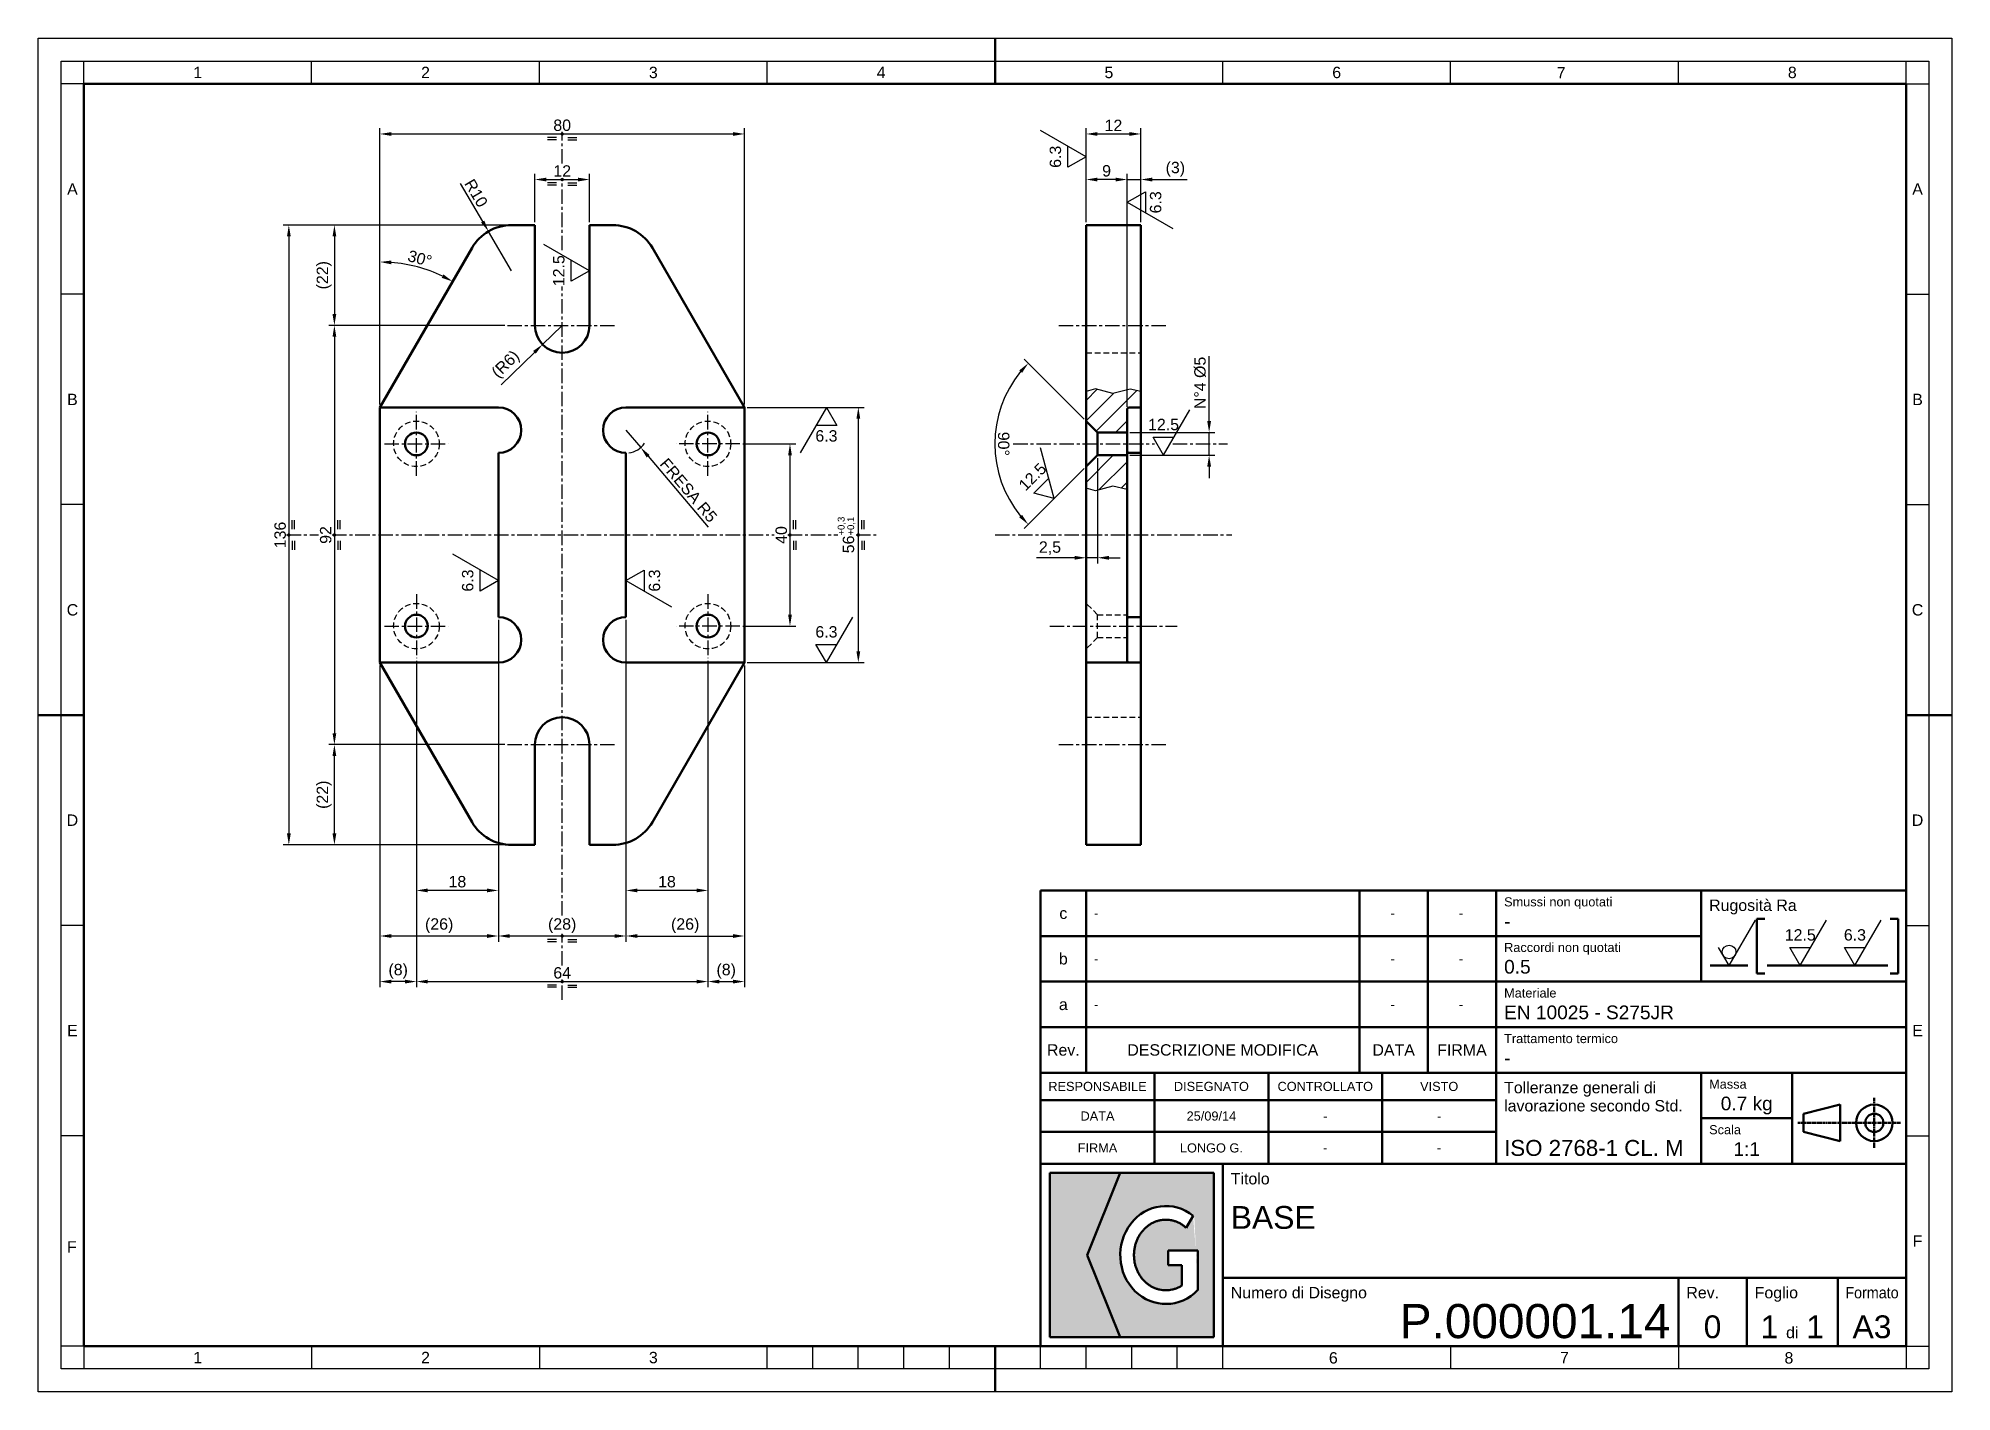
# Paper-space layout 'Foglio1' of a CAD drawing. Header units: millimetres. Extents: x -410 to 10, y -10 to 287.
# The model-space entities are those that its viewports show. They can reach past a viewport. Long polylines and large blocks are cut down to what shows.
import ezdxf
from ezdxf.enums import TextEntityAlignment as Align

# ---------------------------------------------------------------- set-up
doc = ezdxf.new("R2010")
doc.units = ezdxf.units.MM
doc.header["$LTSCALE"] = 0.1
doc.header["$PDSIZE"] = -5
doc.linetypes.add('CENTER', pattern=[50.8, 31.75, -6.35, 6.35, -6.35])
doc.linetypes.add('DASHED', pattern=[19.05, 12.7, -6.35])
for name, color, linetype, lineweight in [('ASSE', 4, 'CENTER', 25), ('CARTIGLIO', 7, 'Continuous', 50), ('CONTORNO1', 7, 'Continuous', 50), ('NASCOSTA', 6, 'DASHED', 25), ('QUOTA', 3, 'Continuous', 25), ('SOTTILE', 3, 'Continuous', 25), ('TRATTEGGIO', 1, 'Continuous', 25)]:
    doc.layers.add(name, color=color, linetype=linetype, lineweight=lineweight)
doc.layers.add('FINESTRA', color=1, linetype='Continuous', lineweight=25, plot=False)
doc.layers.get('FINESTRA').freeze()
doc.styles.get("Standard").update_dxf_attribs({"font": 'arial.ttf'})
doc.dimstyles.new('ISO_1-1', dxfattribs={"dimtxt": 2.5, "dimasz": 2.5, "dimexe": 1.25, "dimexo": 0.625, "dimtad": 1, "dimtxsty": 'Standard', "dimcen": 2.5, "dimclrt": 2, "dimadec": 0, "dimazin": 0, "dimtfac": 1, "dimtmove": 0, "dimatfit": 3, "dimfxl": 1, "dimarcsym": 0})

psp = doc.layouts.new('Foglio1')

msp = doc.modelspace()

# ---------------------------------------------------------------- blocks, each defined once
blk = doc.blocks.new('DLG - A3')
at = {"layer": 'CARTIGLIO', "color": 3, "lineweight": 25}
for p, q in [((-410, 287), (10, 287)), ((-410, -10), (-410, 287)), ((10, 287), (10, -10)), ((-405, 282), (5, 282)), ((-405, -5), (-405, 282)), ((-400, 277), (-400, 282)), ((-350, 277), (-350, 282)), ((-300, 277), (-300, 282)), ((-250, 277), (-250, 282)), ((-150, 277), (-150, 282)), ((-100, 277), (-100, 282)), ((-50, 277), (-50, 282)), ((0, 277), (0, 282)), ((5, 282), (5, -5)), ((-400, 277), (-405, 277)), ((0, 277), (5, 277)), ((-400, 230.83), (-405, 230.83)), ((0, 230.83), (5, 230.83)), ((-400, 184.67), (-405, 184.67)), ((0, 184.67), (5, 184.67)), ((-400, 92.33), (-405, 92.33)), ((0, 92.33), (5, 92.33)), ((-400, 46.17), (-405, 46.17)), ((0, 46.17), (5, 46.17)), ((-400, 0), (-405, 0)), ((-400, 0), (-400, -5)), ((-350, 0), (-350, -5)), ((-250, -5), (-250, 0)), ((-240, -5), (-240, 0)), ((-230, -5), (-230, 0)), ((-220, -5), (-220, 0)), ((-210, -5), (-210, 0)), ((-190, -5), (-190, 0)), ((-180, -5), (-180, 0)), ((-170, -5), (-170, 0)), ((-160, -5), (-160, 0)), ((-150, -5), (-150, 0)), ((-50, 0), (-50, -5)), ((0, 0), (5, 0)), ((-300, 0), (-300, -5)), ((-100, 0), (-100, -5)), ((0, 0), (0, -5)), ((5, -5), (-405, -5)), ((10, -10), (-410, -10))]:
    blk.add_line(p, q, dxfattribs=at)
at = {"layer": 'CARTIGLIO'}
for p, q in [((-200, 277), (-200, 287)), ((-400, 277), (0, 277)), ((-400, 0), (-400, 277)), ((0, 277), (0, 0)), ((-410, 138.5), (-400, 138.5)), ((10, 138.5), (0, 138.5)), ((-15, 15), (-15, 0)), ((0, 15), (-15, 15)), ((0, 0), (-400, 0)), ((-200, -10), (-200, 0))]:
    blk.add_line(p, q, dxfattribs=at)
at = {"layer": 'CARTIGLIO', "linetype": 'Continuous'}
for s, p in [('1', (-375, 279.5)), ('2', (-325, 279.5)), ('3', (-275, 279.5)), ('4', (-225, 279.5)), ('5', (-175, 279.5)), ('6', (-125, 279.5)), ('7', (-75.74, 279.43)), ('8', (-25, 279.5)), ('A', (-402.5, 253.92)), ('A', (2.5, 253.92)), ('B', (-402.5, 207.75)), ('B', (2.5, 207.75)), ('C', (-402.5, 161.58)), ('C', (2.5, 161.58)), ('D', (-402.5, 115.42)), ('D', (2.5, 115.42)), ('E', (-402.5, 69.25)), ('E', (2.5, 69.25)), ('F', (-402.64, 21.78)), ('F', (2.5, 23.08)), ('1', (-375, -2.5)), ('2', (-325, -2.5)), ('3', (-275, -2.5)), ('6', (-125.74, -2.57)), ('7', (-75, -2.5)), ('8', (-25.74, -2.57))]:
    blk.add_text(s, height=2.5, dxfattribs=at).set_placement(p, align=Align.MIDDLE_CENTER)
at = {"layer": 'CARTIGLIO', "color": 3, "linetype": 'Continuous', "width": 0.9}
blk.add_text('Formato', height=2.5, dxfattribs=at).set_placement((-7.5, 10.5), align=Align.CENTER)
at = {"layer": 'CARTIGLIO', "color": 2}
blk.add_text('A3', height=5, dxfattribs=at).set_placement((-7.5, 1.75), align=Align.CENTER)
blk = doc.blocks.new('Rug_Grezzo')
at = {"layer": 'QUOTA'}
for q in [(5.77, 10), (-2.31, 4)]:
    blk.add_line((0, 0), q, dxfattribs=at)
blk.add_circle((0, 3), 1.5, dxfattribs=at)
at = {"layer": 'QUOTA', "color": 2, "flags": 8}
blk.add_attdef('Rugosità', text='', height=2.5, dxfattribs=at).set_placement((0, 5.5), align=Align.CENTER)
blk = doc.blocks.new('Rug_Lavorazione')
at = {"layer": 'QUOTA'}
for p, q in [((0, 0), (5.77, 10)), ((0, 0), (-2.31, 4)), ((-2.31, 4), (2.31, 4))]:
    blk.add_line(p, q, dxfattribs=at)
at = {"layer": 'QUOTA', "color": 2, "flags": 8}
blk.add_attdef('Rugosità', text='', height=2.5, dxfattribs=at).set_placement((0, 5.5), align=Align.CENTER)
blk = doc.blocks.new('DLG - Tabella Cartiglio Particolari')
at = {"layer": 'CARTIGLIO'}
h = blk.add_hatch(color=256, dxfattribs=at)
h.set_gradient(color1=(142, 217, 0), rotation=90, one_color=1, name='INVCYLINDER')
h.paths.add_polyline_path([(-172.5, 2), (-179.75, 20), (-172.5, 38), (-188, 38), (-188, 2)])
h = blk.add_hatch(color=256, dxfattribs=at)
h.set_gradient(color1=(74, 74, 74), rotation=90, one_color=1, name='INVCYLINDER')
h.paths.add_polyline_path([(-152, 2), (-152, 38), (-172.5, 38), (-179.75, 20), (-172.5, 2)])
edge = h.paths.add_edge_path(flags=16)
edge.add_ellipse((-162.5, 20), major_axis=(0, -10.75), ratio=0.930233, start_angle=-216.6999, end_angle=44.427, ccw=False)
edge.add_line((-156.52, 28.62), (-158.05, 25.98))
edge.add_spline(control_points=[(-158.05, 25.98), (-158.11, 26.03), (-158.36, 26.25), (-158.82, 26.6), (-159.44, 26.98), (-160.09, 27.29), (-160.76, 27.52), (-161.45, 27.68), (-162.15, 27.75), (-162.85, 27.75), (-163.55, 27.68), (-164.24, 27.52), (-164.91, 27.29), (-165.56, 26.98), (-166.18, 26.6), (-166.77, 26.15), (-167.32, 25.63), (-167.82, 25.05), (-168.27, 24.41), (-168.65, 23.72), (-168.97, 22.99), (-169.22, 22.22), (-169.39, 21.43), (-169.49, 20.61), (-169.51, 19.79), (-169.45, 18.98), (-169.32, 18.17), (-169.1, 17.39), (-168.82, 16.64), (-168.47, 15.93), (-168.05, 15.26), (-167.58, 14.65), (-167.05, 14.1), (-166.48, 13.61), (-165.88, 13.2), (-165.24, 12.85), (-164.57, 12.59), (-163.89, 12.39), (-163.2, 12.28), (-162.73, 12.25), (-162.5, 12.25)], knot_values=[18.269116, 18.269116, 18.269116, 18.269116, 18.521182, 19.261774, 19.990675, 20.709105, 21.418788, 22.121881, 22.820876, 23.518482, 24.217478, 24.92057, 25.630253, 26.348683, 27.077584, 27.818176, 28.571145, 29.336629, 30.114246, 30.903123, 31.701955, 32.50907, 33.322497, 34.140049, 34.959392, 35.778137, 36.593911, 37.404444, 38.207646, 39.001688, 39.785073, 40.556703, 41.315946, 42.062675, 42.797301, 43.520781, 44.234594, 44.940688, 45.641404, 46.339358, 46.339358, 46.339358, 46.339358], degree=3, periodic=0)
edge.add_spline(control_points=[(-162.5, 12.25), (-162.27, 12.25), (-161.8, 12.28), (-161.11, 12.39), (-160.43, 12.59), (-159.76, 12.85), (-159.29, 13.11), (-159.04, 13.26), (-159, 13.29)], knot_values=[0, 0, 0, 0, 0.697954, 1.39867, 2.104765, 2.818577, 3.542057, 3.699749, 3.699749, 3.699749, 3.699749], degree=3, periodic=0)
edge.add_line((-159, 13.29), (-159, 17.75))
edge.add_line((-159, 17.75), (-162, 17.75))
edge.add_line((-162, 17.75), (-162, 21))
edge.add_line((-162, 21), (-155.5, 21))
edge.add_line((-155.5, 21), (-155.5, 12.32))
for p, q in [((-190, 0), (-190, 100)), ((-190, 100), (0, 100)), ((-180, 60), (-180, 100)), ((-120, 60), (-120, 100)), ((-105, 60), (-105, 100)), ((-90, 40), (-90, 100)), ((-45, 100), (-45, 80)), ((0, 100), (0, 0)), ((-32.75, 93.75), (-31, 93.75)), ((-32.75, 93.75), (-32.75, 81.75)), ((-3.5, 93.75), (-1.75, 93.75)), ((-1.75, 93.75), (-1.75, 81.75)), ((-190, 90), (-45, 90)), ((-190, 80), (0, 80)), ((-34.75, 83.5), (-43, 83.5)), ((-32.75, 81.75), (-31, 81.75)), ((-4, 83.5), (-30.5, 83.5)), ((-3.5, 81.75), (-1.75, 81.75)), ((-190, 70), (0, 70)), ((-190, 60), (0, 60)), ((-165, 40), (-165, 60)), ((-140, 40), (-140, 60)), ((-115, 40), (-115, 60)), ((-45, 60), (-45, 40)), ((-25, 60), (-25, 40)), ((-190, 54), (-90, 54)), ((-22.5, 51), (-14.5, 53)), ((-22.5, 51), (-22.5, 47)), ((-14.5, 53), (-14.5, 45)), ((-190, 47), (-90, 47)), ((-45, 50), (-25, 50)), ((-22.5, 47), (-14.5, 45)), ((-190, 40), (0, 40)), ((-152, 38), (-188, 38)), ((-188, 38), (-188, 2)), ((-172.5, 38), (-179.75, 20)), ((-152, 2), (-152, 38)), ((-150, 0), (-150, 40)), ((-158.05, 25.98), (-156.52, 28.62)), ((-162, 21), (-155.5, 21)), ((-162, 21), (-162, 17.75)), ((-155.5, 21), (-155.5, 12.32)), ((-179.75, 20), (-172.5, 2)), ((-162, 17.75), (-159, 17.75)), ((-159, 17.75), (-159, 13.29)), ((0, 15), (-150, 15)), ((-50, 15), (-50, 0)), ((-35, 15), (-35, 0)), ((-15, 15), (-15, 0)), ((0, 0), (-190, 0)), ((-188, 2), (-152, 2))]:
    blk.add_line(p, q, dxfattribs=at)
at = {"layer": 'CARTIGLIO', "color": 3, "linetype": 'CENTER', "ltscale": 0.1}
for p, q in [((-7, 43.5), (-7, 54.5)), ((-23.75, 49), (-12.5, 49)), ((-12.5, 49), (-1.25, 49))]:
    blk.add_line(p, q, dxfattribs=at)
at = {"layer": 'CARTIGLIO'}
for radius in [4, 2]:
    blk.add_circle((-7, 49), radius, dxfattribs=at)
blk.add_ellipse((-162.5, 20), major_axis=(0, -10.75), ratio=0.930233, start_param=-3.782127, end_param=0.775397, dxfattribs=at)
for points, knots in [([(-158.05, 25.98), (-158.11, 26.03), (-158.36, 26.25), (-158.82, 26.6), (-159.44, 26.98), (-160.09, 27.29), (-160.76, 27.52), (-161.45, 27.68), (-162.15, 27.75), (-162.85, 27.75), (-163.55, 27.68), (-164.24, 27.52), (-164.91, 27.29), (-165.56, 26.98), (-166.18, 26.6), (-166.77, 26.15), (-167.32, 25.63), (-167.82, 25.05), (-168.27, 24.41), (-168.65, 23.72), (-168.97, 22.99), (-169.22, 22.22), (-169.39, 21.43), (-169.49, 20.61), (-169.51, 19.79), (-169.45, 18.98), (-169.32, 18.17), (-169.1, 17.39), (-168.82, 16.64), (-168.47, 15.93), (-168.05, 15.26), (-167.58, 14.65), (-167.05, 14.1), (-166.48, 13.61), (-165.88, 13.2), (-165.24, 12.85), (-164.57, 12.59), (-163.89, 12.39), (-163.2, 12.28), (-162.73, 12.25), (-162.5, 12.25)], [18.269116, 18.269116, 18.269116, 18.269116, 18.521182, 19.261774, 19.990675, 20.709105, 21.418788, 22.121881, 22.820876, 23.518482, 24.217478, 24.92057, 25.630253, 26.348683, 27.077584, 27.818176, 28.571145, 29.336629, 30.114246, 30.903123, 31.701955, 32.50907, 33.322497, 34.140049, 34.959392, 35.778137, 36.593911, 37.404444, 38.207646, 39.001688, 39.785073, 40.556703, 41.315946, 42.062675, 42.797301, 43.520781, 44.234594, 44.940688, 45.641404, 46.339358, 46.339358, 46.339358, 46.339358]), ([(-162.5, 12.25), (-162.27, 12.25), (-161.8, 12.28), (-161.11, 12.39), (-160.43, 12.59), (-159.76, 12.85), (-159.29, 13.11), (-159.04, 13.26), (-159, 13.29)], [0, 0, 0, 0, 0.697954, 1.39867, 2.104765, 2.818577, 3.542057, 3.699749, 3.699749, 3.699749, 3.699749])]:
    blk.add_open_spline(points, degree=3, knots=knots, dxfattribs=at)
at = {"layer": 'CARTIGLIO', "color": 3, "linetype": 'Continuous'}
for s, height, p in [('Smussi non quotati', 2, (-88.25, 96.5)), ('Rugosità Ra', 2.5, (-43.25, 95.5)), ('Raccordi non quotati', 2, (-88.25, 86.5)), ('Materiale', 2, (-88.25, 76.5)), ('Trattamento termico', 2, (-88.25, 66.5)), ('Tolleranze generali di', 2.5, (-88.25, 55.5)), ('Massa', 2, (-43.25, 56.5)), ('lavorazione secondo Std.', 2.5, (-88.25, 51.5)), ('Scala', 2, (-43.25, 46.5)), ('Titolo', 2.5, (-148.25, 35.5)), ('Numero di Disegno', 2.5, (-148.25, 10.5)), ('Rev.', 2.5, (-48.25, 10.5)), ('Foglio', 2.5, (-33.25, 10.5))]:
    blk.add_text(s, height=height, dxfattribs=at).set_placement(p)
for s, height, p in [('c', 2.5, (-185, 95)), ('b', 2.5, (-185, 85)), ('a', 2.5, (-185, 75)), ('Rev.', 2.5, (-185, 65)), ('DESCRIZIONE MODIFICA', 2.5, (-150, 65)), ('DATA', 2.5, (-112.5, 65)), ('FIRMA', 2.5, (-97.5, 65)), ('RESPONSABILE', 2, (-177.5, 57)), ('DISEGNATO', 2, (-152.5, 57)), ('CONTROLLATO', 2, (-127.5, 57)), ('VISTO', 2, (-102.5, 57)), ('DATA', 2, (-177.5, 50.5)), ('FIRMA', 2, (-177.5, 43.5))]:
    blk.add_text(s, height=height, dxfattribs=at).set_placement(p, align=Align.MIDDLE_CENTER)
blk.add_text('di', height=2.5, dxfattribs=at).set_placement((-25, 1.75), align=Align.CENTER)
at = {"layer": 'CARTIGLIO', "color": 2, "flags": 8}
for tag, p in [('Descr Mod C', (-178.25, 95)), ('Descr Mod B', (-178.25, 85)), ('Descr Mod A', (-178.25, 75))]:
    blk.add_attdef(tag, text='', height=2, dxfattribs=at).set_placement(p, align=Align.MIDDLE_LEFT)
for tag, p in [('Data Mod C', (-112.72, 95)), ('Dis Mod C', (-97.72, 95)), ('Data Mod B', (-112.72, 85)), ('Dis Mod B', (-97.72, 85)), ('Data Mod A', (-112.72, 75)), ('Dis Mod A', (-97.72, 75)), ('Data Dis', (-152.5, 50.5)), ('Data Contr', (-127.5, 50.5)), ('Data Visto', (-102.5, 50.5)), ('Nome Dis', (-152.5, 43.5)), ('Nome Contr', (-127.55, 43.5)), ('Nome Visto', (-102.55, 43.5))]:
    blk.add_attdef(tag, text='', height=2, dxfattribs=at).set_placement(p, align=Align.MIDDLE_CENTER)
for tag, p, height in [('Smussi', (-88.25, 91.75), 3), ('Raccordi', (-88.25, 81.75), 3), ('Materiale', (-88.25, 71.75), 3), ('Trattamento', (-88.25, 61.75), 3), ('Tolleranze', (-88.25, 41.75), 3.5), ('Titolo1', (-148.25, 25.75), 5), ('Titolo2', (-148.25, 16.75), 5)]:
    blk.add_attdef(tag, p, '', height=height, dxfattribs=at)
for tag, height, p in [('Massa', 3, (-35, 51.75)), ('Scala', 3, (-35, 41.75)), ('Rev', 5, (-42.5, 1.75)), ('FC', 5, (-30, 1.75)), ('FT', 5, (-20, 1.75))]:
    blk.add_attdef(tag, text='', height=height, dxfattribs=at).set_placement(p, align=Align.CENTER)
blk.add_attdef('Numero Disegno', text='', height=7.5, dxfattribs=at).set_placement((-51.74, 1.75), align=Align.RIGHT)
blk = doc.blocks.new('*D4')
at = {"layer": 'Defpoints', "color": 0}
for p in [(180, 272.34), (100, 212.34), (180, 212.34)]:
    blk.add_point(p, dxfattribs=at)
at = {"layer": 'QUOTA', "color": 0, "lineweight": -2}
for p, q in [((100, 212.96), (100, 273.59)), ((180, 212.96), (180, 273.59)), ((102.5, 272.34), (177.5, 272.34))]:
    blk.add_line(p, q, dxfattribs=at)
at = {"layer": 'QUOTA', "color": 0}
for points in [[(102.5, 272.75), (102.5, 271.92), (100, 272.34)], [(177.5, 271.92), (177.5, 272.75), (180, 272.34)]]:
    blk.add_solid(points, dxfattribs=at)
at = {"layer": 'QUOTA', "color": 2, "insert": (140, 274.24), "char_height": 2.5, "attachment_point": 5}
blk.add_mtext('80', dxfattribs=at)
blk = doc.blocks.new('*D5')
at = {"layer": 'Defpoints', "color": 0}
for p in [(146, 262.34), (134, 252.34), (146, 252.34)]:
    blk.add_point(p, dxfattribs=at)
at = {"layer": 'QUOTA', "color": 0, "lineweight": -2}
for p, q in [((134, 252.96), (134, 263.59)), ((136.5, 262.34), (143.5, 262.34)), ((146, 252.96), (146, 263.59))]:
    blk.add_line(p, q, dxfattribs=at)
at = {"layer": 'QUOTA', "color": 0}
for points in [[(136.5, 262.75), (136.5, 261.92), (134, 262.34)], [(143.5, 261.92), (143.5, 262.75), (146, 262.34)]]:
    blk.add_solid(points, dxfattribs=at)
at = {"layer": 'QUOTA', "color": 2, "insert": (140, 264.22), "char_height": 2.5, "attachment_point": 5}
blk.add_mtext('12', dxfattribs=at)
blk = doc.blocks.new('*D6')
at = {"layer": 'Defpoints', "color": 0}
for p in [(128.87, 252.34), (80, 116.34), (128.87, 116.34)]:
    blk.add_point(p, dxfattribs=at)
at = {"layer": 'QUOTA', "color": 0, "lineweight": -2}
for p, q in [((128.24, 252.34), (78.75, 252.34)), ((80, 249.84), (80, 118.84)), ((128.24, 116.34), (78.75, 116.34))]:
    blk.add_line(p, q, dxfattribs=at)
at = {"layer": 'QUOTA', "color": 0}
for points in [[(80.42, 249.84), (79.59, 249.84), (80, 252.34)], [(79.59, 118.84), (80.42, 118.84), (80, 116.34)]]:
    blk.add_solid(points, dxfattribs=at)
at = {"layer": 'QUOTA', "color": 2, "insert": (78.1, 184.34), "char_height": 2.5, "attachment_point": 5, "rotation": 90}
blk.add_mtext('136', dxfattribs=at)
blk = doc.blocks.new('*D7')
at = {"layer": 'Defpoints', "color": 0}
for p in [(128, 230.34), (90, 138.34), (128, 138.34)]:
    blk.add_point(p, dxfattribs=at)
at = {"layer": 'QUOTA', "color": 0, "lineweight": -2}
for p, q in [((127.38, 230.34), (88.75, 230.34)), ((90, 227.84), (90, 140.84)), ((127.38, 138.34), (88.75, 138.34))]:
    blk.add_line(p, q, dxfattribs=at)
at = {"layer": 'QUOTA', "color": 0}
for points in [[(90.42, 227.84), (89.59, 227.84), (90, 230.34)], [(89.59, 140.84), (90.42, 140.84), (90, 138.34)]]:
    blk.add_solid(points, dxfattribs=at)
at = {"layer": 'QUOTA', "color": 2, "insert": (88.1, 184.34), "char_height": 2.5, "attachment_point": 5, "rotation": 90}
blk.add_mtext('92', dxfattribs=at)
blk = doc.blocks.new('*D8')
at = {"layer": 'Defpoints', "color": 0}
for p in [(128.87, 252.34), (90, 230.34), (128, 230.34)]:
    blk.add_point(p, dxfattribs=at)
at = {"layer": 'QUOTA', "color": 0, "lineweight": -2}
for p, q in [((128.24, 252.34), (88.75, 252.34)), ((90, 249.84), (90, 232.84)), ((127.38, 230.34), (88.75, 230.34))]:
    blk.add_line(p, q, dxfattribs=at)
at = {"layer": 'QUOTA', "color": 0}
for points in [[(90.42, 249.84), (89.59, 249.84), (90, 252.34)], [(89.59, 232.84), (90.42, 232.84), (90, 230.34)]]:
    blk.add_solid(points, dxfattribs=at)
at = {"layer": 'QUOTA', "color": 2, "insert": (87.74, 241.34), "char_height": 2.5, "attachment_point": 5, "rotation": 90}
blk.add_mtext('(22)', dxfattribs=at)
blk = doc.blocks.new('*D9')
at = {"layer": 'Defpoints', "color": 0}
for p in [(90, 138.34), (128, 138.34), (128.87, 116.34)]:
    blk.add_point(p, dxfattribs=at)
at = {"layer": 'QUOTA', "color": 0, "lineweight": -2}
for p, q in [((127.38, 138.34), (88.75, 138.34)), ((90, 118.84), (90, 135.84)), ((128.24, 116.34), (88.75, 116.34))]:
    blk.add_line(p, q, dxfattribs=at)
at = {"layer": 'QUOTA', "color": 0}
for points in [[(90.42, 135.84), (89.59, 135.84), (90, 138.34)], [(89.59, 118.84), (90.42, 118.84), (90, 116.34)]]:
    blk.add_solid(points, dxfattribs=at)
at = {"layer": 'QUOTA', "color": 2, "insert": (87.74, 127.34), "char_height": 2.5, "attachment_point": 5, "rotation": 90}
blk.add_mtext('(22)', dxfattribs=at)
blk = doc.blocks.new('*D10')
at = {"layer": 'Defpoints', "color": 0}
for p in [(140, 230.34), (135.7, 226.16)]:
    blk.add_point(p, dxfattribs=at)
at = {"layer": 'QUOTA', "color": 0, "lineweight": -2}
for p, q in [((140, 230.34), (135.7, 226.16)), ((133.9, 224.42), (126.58, 217.32))]:
    blk.add_line(p, q, dxfattribs=at)
at = {"layer": 'QUOTA', "color": 0}
blk.add_solid([(134.19, 224.12), (133.61, 224.72), (135.7, 226.16)], dxfattribs=at)
at = {"layer": 'QUOTA', "color": 2, "insert": (127.77, 221.62), "char_height": 2.5, "attachment_point": 5, "rotation": 44.1356}
blk.add_mtext('(R6)', dxfattribs=at)
blk = doc.blocks.new('*D11')
at = {"layer": 'Defpoints', "color": 0}
for p in [(120.21, 247.34), (110.92, 242.33), (100, 212.34), (100, 212.34), (100, 156.34)]:
    blk.add_point(p, dxfattribs=at)
at = {"layer": 'QUOTA', "color": 0, "lineweight": -2}
blk.add_line((100, 212.96), (100, 245.5), dxfattribs=at)
blk.add_arc((100, 212.34), 31.91, 64.4895, 85.5105, dxfattribs=at)
at = {"layer": 'QUOTA', "color": 0}
for points in [[(102.52, 244.57), (102.48, 243.74), (100, 244.25)], [(113.55, 240.77), (113.94, 241.51), (115.96, 239.98)]]:
    blk.add_solid(points, dxfattribs=at)
at = {"layer": 'QUOTA', "color": 2, "insert": (108.76, 245.02), "char_height": 2.5, "attachment_point": 5, "rotation": 345}
blk.add_mtext('30%%d', dxfattribs=at)
blk = doc.blocks.new('*D12')
at = {"layer": 'Defpoints', "color": 0}
for p in [(123.82, 250.97), (128.87, 242.34)]:
    blk.add_point(p, dxfattribs=at)
at = {"layer": 'QUOTA', "color": 0, "lineweight": -2}
for p, q in [((122.55, 253.12), (117.65, 261.5)), ((128.87, 242.34), (123.82, 250.97))]:
    blk.add_line(p, q, dxfattribs=at)
at = {"layer": 'QUOTA', "color": 0}
blk.add_solid([(122.19, 252.91), (122.91, 253.33), (123.82, 250.97)], dxfattribs=at)
at = {"layer": 'QUOTA', "color": 2, "insert": (121.11, 259.35), "char_height": 2.5, "attachment_point": 5, "rotation": 300.3562}
blk.add_mtext('R10', dxfattribs=at)
blk = doc.blocks.new('*D13')
at = {"layer": 'Defpoints', "color": 0}
for p in [(108, 157.34), (172, 157.34), (172, 86.34)]:
    blk.add_point(p, dxfattribs=at)
at = {"layer": 'QUOTA', "color": 0, "lineweight": -2}
for p, q in [((108, 156.71), (108, 85.09)), ((172, 156.71), (172, 85.09)), ((110.5, 86.34), (169.5, 86.34))]:
    blk.add_line(p, q, dxfattribs=at)
at = {"layer": 'QUOTA', "color": 0}
for points in [[(110.5, 86.75), (110.5, 85.92), (108, 86.34)], [(169.5, 85.92), (169.5, 86.75), (172, 86.34)]]:
    blk.add_solid(points, dxfattribs=at)
at = {"layer": 'QUOTA', "color": 2, "insert": (140, 88.24), "char_height": 2.5, "attachment_point": 5}
blk.add_mtext('64', dxfattribs=at)
blk = doc.blocks.new('*D14')
at = {"layer": 'Defpoints', "color": 0}
for p in [(154, 166.34), (172, 157.34), (154, 106.34)]:
    blk.add_point(p, dxfattribs=at)
at = {"layer": 'QUOTA', "color": 0, "lineweight": -2}
for p, q in [((154, 165.71), (154, 105.09)), ((172, 156.71), (172, 105.09)), ((169.5, 106.34), (156.5, 106.34))]:
    blk.add_line(p, q, dxfattribs=at)
at = {"layer": 'QUOTA', "color": 0}
for points in [[(156.5, 106.75), (156.5, 105.92), (154, 106.34)], [(169.5, 105.92), (169.5, 106.75), (172, 106.34)]]:
    blk.add_solid(points, dxfattribs=at)
at = {"layer": 'QUOTA', "color": 2, "insert": (163, 108.24), "char_height": 2.5, "attachment_point": 5}
blk.add_mtext('18', dxfattribs=at)
blk = doc.blocks.new('*D15')
at = {"layer": 'Defpoints', "color": 0}
for p in [(126, 166.34), (154, 166.34), (126, 96.34)]:
    blk.add_point(p, dxfattribs=at)
at = {"layer": 'QUOTA', "color": 0, "lineweight": -2}
for p, q in [((126, 165.71), (126, 95.09)), ((154, 165.71), (154, 95.09)), ((151.5, 96.34), (128.5, 96.34))]:
    blk.add_line(p, q, dxfattribs=at)
at = {"layer": 'QUOTA', "color": 0}
for points in [[(128.5, 96.75), (128.5, 95.92), (126, 96.34)], [(151.5, 95.92), (151.5, 96.75), (154, 96.34)]]:
    blk.add_solid(points, dxfattribs=at)
at = {"layer": 'QUOTA', "color": 2, "insert": (140, 98.6), "char_height": 2.5, "attachment_point": 5}
blk.add_mtext('(28)', dxfattribs=at)
blk = doc.blocks.new('*D16')
at = {"layer": 'Defpoints', "color": 0}
for p in [(126, 166.34), (108, 157.34), (108, 106.34)]:
    blk.add_point(p, dxfattribs=at)
at = {"layer": 'QUOTA', "color": 0, "lineweight": -2}
for p, q in [((126, 165.71), (126, 105.09)), ((108, 156.71), (108, 105.09)), ((123.5, 106.34), (110.5, 106.34))]:
    blk.add_line(p, q, dxfattribs=at)
at = {"layer": 'QUOTA', "color": 0}
for points in [[(110.5, 106.75), (110.5, 105.92), (108, 106.34)], [(123.5, 105.92), (123.5, 106.75), (126, 106.34)]]:
    blk.add_solid(points, dxfattribs=at)
at = {"layer": 'QUOTA', "color": 2, "insert": (117, 108.24), "char_height": 2.5, "attachment_point": 5}
blk.add_mtext('18', dxfattribs=at)
blk = doc.blocks.new('*D17')
at = {"layer": 'Defpoints', "color": 0}
for p in [(100, 156.34), (108, 157.34), (100, 86.34)]:
    blk.add_point(p, dxfattribs=at)
at = {"layer": 'QUOTA', "color": 0, "lineweight": -2}
for p, q in [((100, 155.71), (100, 85.09)), ((108, 156.71), (108, 85.09)), ((105.5, 86.34), (102.5, 86.34))]:
    blk.add_line(p, q, dxfattribs=at)
at = {"layer": 'QUOTA', "color": 0}
for points in [[(102.5, 86.75), (102.5, 85.92), (100, 86.34)], [(105.5, 85.92), (105.5, 86.75), (108, 86.34)]]:
    blk.add_solid(points, dxfattribs=at)
at = {"layer": 'QUOTA', "color": 2, "insert": (104, 88.6), "char_height": 2.5, "attachment_point": 5}
blk.add_mtext('(8)', dxfattribs=at)
blk = doc.blocks.new('*D18')
at = {"layer": 'Defpoints', "color": 0}
for p in [(126, 166.34), (100, 156.34), (100, 96.34)]:
    blk.add_point(p, dxfattribs=at)
at = {"layer": 'QUOTA', "color": 0, "lineweight": -2}
for p, q in [((126, 165.71), (126, 95.09)), ((100, 155.71), (100, 95.09)), ((123.5, 96.34), (102.5, 96.34))]:
    blk.add_line(p, q, dxfattribs=at)
at = {"layer": 'QUOTA', "color": 0}
for points in [[(102.5, 96.75), (102.5, 95.92), (100, 96.34)], [(123.5, 95.92), (123.5, 96.75), (126, 96.34)]]:
    blk.add_solid(points, dxfattribs=at)
at = {"layer": 'QUOTA', "color": 2, "insert": (113, 98.6), "char_height": 2.5, "attachment_point": 5}
blk.add_mtext('(26)', dxfattribs=at)
blk = doc.blocks.new('*D19')
at = {"layer": 'Defpoints', "color": 0}
for p in [(154, 166.34), (180, 156.34), (180, 96.34)]:
    blk.add_point(p, dxfattribs=at)
at = {"layer": 'QUOTA', "color": 0, "lineweight": -2}
for p, q in [((154, 165.71), (154, 95.09)), ((180, 155.71), (180, 95.09)), ((156.5, 96.34), (177.5, 96.34))]:
    blk.add_line(p, q, dxfattribs=at)
at = {"layer": 'QUOTA', "color": 0}
for points in [[(156.5, 96.75), (156.5, 95.92), (154, 96.34)], [(177.5, 95.92), (177.5, 96.75), (180, 96.34)]]:
    blk.add_solid(points, dxfattribs=at)
at = {"layer": 'QUOTA', "color": 2, "insert": (167, 98.6), "char_height": 2.5, "attachment_point": 5}
blk.add_mtext('(26)', dxfattribs=at)
blk = doc.blocks.new('*D20')
at = {"layer": 'Defpoints', "color": 0}
for p in [(172, 157.34), (180, 156.34), (180, 86.34)]:
    blk.add_point(p, dxfattribs=at)
at = {"layer": 'QUOTA', "color": 0, "lineweight": -2}
for p, q in [((172, 156.71), (172, 85.09)), ((180, 155.71), (180, 85.09)), ((174.5, 86.34), (177.5, 86.34))]:
    blk.add_line(p, q, dxfattribs=at)
at = {"layer": 'QUOTA', "color": 0}
for points in [[(174.5, 86.75), (174.5, 85.92), (172, 86.34)], [(177.5, 85.92), (177.5, 86.75), (180, 86.34)]]:
    blk.add_solid(points, dxfattribs=at)
at = {"layer": 'QUOTA', "color": 2, "insert": (176, 88.6), "char_height": 2.5, "attachment_point": 5}
blk.add_mtext('(8)', dxfattribs=at)
blk = doc.blocks.new('*D21')
at = {"layer": 'Defpoints', "color": 0}
for p in [(179, 204.34), (179, 164.34), (190, 164.34)]:
    blk.add_point(p, dxfattribs=at)
at = {"layer": 'QUOTA', "color": 0, "lineweight": -2}
for p, q in [((179.63, 204.34), (191.25, 204.34)), ((190, 201.84), (190, 166.84)), ((179.63, 164.34), (191.25, 164.34))]:
    blk.add_line(p, q, dxfattribs=at)
at = {"layer": 'QUOTA', "color": 0}
for points in [[(190.42, 201.84), (189.59, 201.84), (190, 204.34)], [(189.59, 166.84), (190.42, 166.84), (190, 164.34)]]:
    blk.add_solid(points, dxfattribs=at)
at = {"layer": 'QUOTA', "color": 2, "insert": (188.1, 184.34), "char_height": 2.5, "attachment_point": 5, "rotation": 90}
blk.add_mtext('40', dxfattribs=at)
blk = doc.blocks.new('*D22')
at = {"layer": 'Defpoints', "color": 0}
for p in [(180, 212.34), (180, 156.34), (205, 156.34)]:
    blk.add_point(p, dxfattribs=at)
at = {"layer": 'QUOTA', "color": 0, "lineweight": -2}
for p, q in [((180.63, 212.34), (206.25, 212.34)), ((205, 209.84), (205, 158.84)), ((180.63, 156.34), (206.25, 156.34))]:
    blk.add_line(p, q, dxfattribs=at)
at = {"layer": 'QUOTA', "color": 0}
for points in [[(205.42, 209.84), (204.59, 209.84), (205, 212.34)], [(204.59, 158.84), (205.42, 158.84), (205, 156.34)]]:
    blk.add_solid(points, dxfattribs=at)
at = {"layer": 'QUOTA', "color": 2, "insert": (202.3, 184.34), "char_height": 2.5, "attachment_point": 5, "rotation": 90}
blk.add_mtext('56{\\H1.500000;\\S+0,3^ +0,1;}', dxfattribs=at)
blk = doc.blocks.new('*D23')
at = {"layer": 'Defpoints', "color": 0}
for p in [(154, 207.34), (157.24, 203.53)]:
    blk.add_point(p, dxfattribs=at)
at = {"layer": 'QUOTA', "color": 0, "lineweight": -2}
for p, q in [((154, 207.34), (157.24, 203.53)), ((158.86, 201.62), (172.07, 186.09))]:
    blk.add_line(p, q, dxfattribs=at)
blk.add_arc((154, 207.34), 5, 277.1666, 324.741, dxfattribs=at)
at = {"layer": 'QUOTA', "color": 0}
blk.add_solid([(159.18, 201.89), (158.54, 201.35), (157.24, 203.53)], dxfattribs=at)
at = {"layer": 'QUOTA', "color": 2, "insert": (167.74, 194.15), "char_height": 2.5, "attachment_point": 5, "rotation": 310.3795}
blk.add_mtext('FRESA R5', dxfattribs=at)
blk = doc.blocks.new('Rug_Lavorazione_Ruotato')
at = {"layer": 'QUOTA'}
for p, q in [((0, 0), (-5.77, -10)), ((0, 0), (2.31, -4)), ((2.31, -4), (-2.31, -4))]:
    blk.add_line(p, q, dxfattribs=at)
at = {"layer": 'QUOTA', "color": 2, "flags": 8}
blk.add_attdef('Rugosità', text='', height=2.5, dxfattribs=at).set_placement((0, -7.5), align=Align.CENTER)
blk = doc.blocks.new('*D25')
at = {"layer": 'Defpoints', "color": 0}
for p in [(255, 262.34), (255, 252.34), (264, 211.84)]:
    blk.add_point(p, dxfattribs=at)
at = {"layer": 'QUOTA', "color": 0, "lineweight": -2}
for p, q in [((255, 252.96), (255, 263.59)), ((261.5, 262.34), (257.5, 262.34)), ((264, 212.46), (264, 263.59))]:
    blk.add_line(p, q, dxfattribs=at)
at = {"layer": 'QUOTA', "color": 0}
for points in [[(257.5, 262.75), (257.5, 261.92), (255, 262.34)], [(261.5, 261.92), (261.5, 262.75), (264, 262.34)]]:
    blk.add_solid(points, dxfattribs=at)
at = {"layer": 'QUOTA', "color": 2, "insert": (259.5, 264.24), "char_height": 2.5, "attachment_point": 5}
blk.add_mtext('9', dxfattribs=at)
blk = doc.blocks.new('*D26')
at = {"layer": 'Defpoints', "color": 0}
for p in [(267, 262.34), (267, 252.34), (264, 211.84)]:
    blk.add_point(p, dxfattribs=at)
at = {"layer": 'QUOTA', "color": 0, "lineweight": -2}
for p, q in [((261.5, 262.34), (259, 262.34)), ((264, 212.46), (264, 263.59)), ((264, 262.34), (267, 262.34)), ((267, 252.96), (267, 263.59)), ((269.5, 262.34), (277.18, 262.34))]:
    blk.add_line(p, q, dxfattribs=at)
at = {"layer": 'QUOTA', "color": 0}
for points in [[(261.5, 261.92), (261.5, 262.75), (264, 262.34)], [(269.5, 262.75), (269.5, 261.92), (267, 262.34)]]:
    blk.add_solid(points, dxfattribs=at)
at = {"layer": 'QUOTA', "color": 2, "insert": (274.59, 264.6), "char_height": 2.5, "attachment_point": 5}
blk.add_mtext('(3)', dxfattribs=at)
blk = doc.blocks.new('*D27')
at = {"layer": 'Defpoints', "color": 0}
for p in [(267, 272.34), (255, 252.34), (267, 252.34)]:
    blk.add_point(p, dxfattribs=at)
at = {"layer": 'QUOTA', "color": 0, "lineweight": -2}
for p, q in [((255, 252.96), (255, 273.59)), ((267, 252.96), (267, 273.59)), ((257.5, 272.34), (264.5, 272.34))]:
    blk.add_line(p, q, dxfattribs=at)
at = {"layer": 'QUOTA', "color": 0}
for points in [[(257.5, 272.75), (257.5, 271.92), (255, 272.34)], [(264.5, 271.92), (264.5, 272.75), (267, 272.34)]]:
    blk.add_solid(points, dxfattribs=at)
at = {"layer": 'QUOTA', "color": 2, "insert": (261, 274.22), "char_height": 2.5, "attachment_point": 5}
blk.add_mtext('12', dxfattribs=at)
blk = doc.blocks.new('*D29')
at = {"layer": 'Defpoints', "color": 0}
for p in [(235.83, 210.81), (255, 209.34), (257.5, 206.84), (257.5, 201.84), (255, 199.34)]:
    blk.add_point(p, dxfattribs=at)
at = {"layer": 'QUOTA', "color": 0, "lineweight": -2}
for p, q in [((254.56, 209.78), (241.42, 222.92)), ((254.56, 198.9), (241.42, 185.76))]:
    blk.add_line(p, q, dxfattribs=at)
blk.add_arc((260, 204.34), 25.03, 140.7261, 219.2739, dxfattribs=at)
at = {"layer": 'QUOTA', "color": 0}
for points in [[(240.94, 219.9), (240.32, 220.46), (242.31, 222.03)], [(240.32, 188.22), (240.94, 188.77), (242.31, 186.64)]]:
    blk.add_solid(points, dxfattribs=at)
at = {"layer": 'QUOTA', "color": 2, "insert": (236.89, 204.34), "char_height": 2.5, "attachment_point": 5, "rotation": 270}
blk.add_mtext('90%%d', dxfattribs=at)
blk = doc.blocks.new('*D30')
at = {"layer": 'Defpoints', "color": 0}
for p in [(264, 206.84), (282, 206.84), (264, 201.84)]:
    blk.add_point(p, dxfattribs=at)
at = {"layer": 'QUOTA', "color": 0, "lineweight": -2}
for p, q in [((282, 209.34), (282, 223.58)), ((264.63, 206.84), (283.25, 206.84)), ((282, 201.84), (282, 206.84)), ((264.63, 201.84), (283.25, 201.84)), ((282, 199.34), (282, 196.84))]:
    blk.add_line(p, q, dxfattribs=at)
at = {"layer": 'QUOTA', "color": 0}
for points in [[(281.59, 209.34), (282.42, 209.34), (282, 206.84)], [(282.42, 199.34), (281.59, 199.34), (282, 201.84)]]:
    blk.add_solid(points, dxfattribs=at)
at = {"layer": 'QUOTA', "color": 2, "insert": (280.04, 217.71), "char_height": 2.5, "attachment_point": 5, "rotation": 90}
blk.add_mtext('N°4 %%c5', dxfattribs=at)
blk = doc.blocks.new('Simbolo_Simmetria', base_point=(140, 272.34))
at = {"layer": 'QUOTA'}
for p, q in [((138.75, 271.59), (136.75, 271.59)), ((138.75, 271.09), (136.75, 271.09)), ((141.25, 271.59), (143.25, 271.59)), ((141.25, 271.09), (143.25, 271.09))]:
    blk.add_line(p, q, dxfattribs=at)
at = {"layer": 'QUOTA', "const_width": 0.375}
blk.add_lwpolyline([(139.81, 272.34, 1), (140.19, 272.34, 1)], format="xyb", close=True, dxfattribs=at)
blk = doc.blocks.new('*D34')
at = {"layer": 'Defpoints', "color": 0}
for p in [(257.5, 201.84), (255, 199.34), (255, 179.34)]:
    blk.add_point(p, dxfattribs=at)
at = {"layer": 'QUOTA', "color": 0, "lineweight": -2}
for p, q in [((257.5, 201.21), (257.5, 178.09)), ((252.5, 179.34), (244.14, 179.34)), ((257.5, 179.34), (255, 179.34)), ((260, 179.34), (262.5, 179.34))]:
    blk.add_line(p, q, dxfattribs=at)
at = {"layer": 'QUOTA', "color": 0}
for points in [[(252.5, 178.92), (252.5, 179.75), (255, 179.34)], [(260, 179.75), (260, 178.92), (257.5, 179.34)]]:
    blk.add_solid(points, dxfattribs=at)
at = {"layer": 'QUOTA', "color": 2, "insert": (247.07, 181.46), "char_height": 2.5, "attachment_point": 5}
blk.add_mtext('2,5', dxfattribs=at)

# ---------------------------------------------------------------- dimensions: what is measured, and where the dimension line sits
at = {"layer": 'QUOTA'}
for base, p1, p2, picture, middle in [((180.002, 272.337), (100.002, 212.337), (180.002, 212.337), '*D4', (140.002, 274.239)), ((267.002, 272.337), (255.002, 252.337), (267.002, 252.337), '*D27', (261.002, 274.217)), ((146.002, 262.337), (134.002, 252.337), (146.002, 252.337), '*D5', (140.002, 264.217)), ((255.002, 262.337), (264.002, 211.837), (255.002, 252.337), '*D25', (259.502, 264.239)), ((108.002, 106.337), (126.002, 166.337), (108.002, 157.337), '*D16', (117.002, 108.239)), ((154.002, 106.337), (172.002, 157.337), (154.002, 166.337), '*D14', (163.002, 108.239)), ((172.002, 86.337), (108.002, 157.337), (172.002, 157.337), '*D13', (140.002, 88.239))]:
    dim = msp.add_linear_dim(base=base, p1=p1, p2=p2, dimstyle='ISO_1-1', dxfattribs=at)
    dim.commit()
    dim.dimension.update_dxf_attribs({"geometry": picture, "text_midpoint": middle})
for base, p1, p2, picture, middle in [((267.002, 262.337), (264.002, 211.837), (267.002, 252.337), '*D26', (274.59, 264.6)), ((100.002, 96.337), (126.002, 166.337), (100.002, 156.337), '*D18', (113.002, 98.6)), ((126.002, 96.337), (154.002, 166.337), (126.002, 166.337), '*D15', (140.002, 98.6)), ((100.002, 86.337), (108.002, 157.337), (100.002, 156.337), '*D17', (104.002, 88.6))]:
    dim = msp.add_linear_dim(base=base, p1=p1, p2=p2, text='(<>)', dimstyle='ISO_1-1', dxfattribs=at)
    dim.commit()
    dim.dimension.update_dxf_attribs({"geometry": picture, "text_midpoint": middle})
dim = msp.add_radius_dim(center=(128.869, 242.337), mpoint=(123.816, 250.966), dimstyle='ISO_1-1', dxfattribs=at)
dim.commit()
dim.dimension.update_dxf_attribs({"geometry": '*D12', "text_midpoint": (119.467, 258.391), "dimtype": 164})
dim = msp.add_linear_dim(base=(80.002, 116.337), p1=(128.869, 252.337), p2=(128.869, 116.337), angle=90, dimstyle='ISO_1-1', dxfattribs=at)
dim.commit()
dim.dimension.update_dxf_attribs({"geometry": '*D6', "text_midpoint": (78.1, 184.337)})
for base, p1, p2, angle, text, picture, middle in [((90.002, 230.337), (128.869, 252.337), (128.002, 230.337), 90, '(<>)', '*D8', (87.739, 241.337)), ((282.002, 206.837), (264.002, 201.837), (264.002, 206.837), 90, 'N°4 %%c<>', '*D30', (280.039, 217.709)), ((180.002, 96.337), (154.002, 166.337), (180.002, 156.337), 180, '(<>)', '*D19', (167.002, 98.6)), ((180.002, 86.337), (172.002, 157.337), (180.002, 156.337), 180, '(<>)', '*D20', (176.002, 88.6)), ((90.002, 138.337), (128.869, 116.337), (128.002, 138.337), 270, '(<>)', '*D9', (87.739, 127.337))]:
    dim = msp.add_linear_dim(base=base, p1=p1, p2=p2, angle=angle, text=text, dimstyle='ISO_1-1', dxfattribs=at)
    dim.commit()
    dim.dimension.update_dxf_attribs({"geometry": picture, "text_midpoint": middle})
for base, line1, line2, picture, middle in [((110.917, 242.326), ((100.002, 156.337), (100.002, 212.337)), ((100.002, 212.337), (120.209, 247.337)), '*D11', (108.758, 245.015)), ((235.829, 210.815), ((257.502, 206.837), (255.002, 209.337)), ((257.502, 201.837), (255.002, 199.337)), '*D29', (236.893, 204.337))]:
    dim = msp.add_angular_dim_2l(base=base, line1=line1, line2=line2, dimstyle='ISO_1-1', dxfattribs=at)
    dim.commit()
    dim.dimension.update_dxf_attribs({"geometry": picture, "text_midpoint": middle})
for p1, p2, distance, picture, middle in [((128.002, 230.337), (128.002, 138.337), -38, '*D7', (88.1, 184.337)), ((179.002, 204.337), (179.002, 164.337), 11, '*D21', (188.1, 184.337))]:
    dim = msp.add_aligned_dim(p1=p1, p2=p2, distance=distance, dimstyle='ISO_1-1', dxfattribs=at)
    dim.commit()
    dim.dimension.update_dxf_attribs({"geometry": picture, "text_midpoint": middle})
for center, mpoint, text, picture, middle in [((140.002, 230.337), (135.696, 226.159), '(<>)', '*D10', (129.345, 219.997)), ((154.002, 207.337), (157.241, 203.529), 'FRESA <>', '*D23', (166.274, 192.907))]:
    dim = msp.add_radius_dim(center=center, mpoint=mpoint, text=text, dimstyle='ISO_1-1', dxfattribs=at)
    dim.commit()
    dim.dimension.update_dxf_attribs({"geometry": picture, "text_midpoint": middle, "dimtype": 164})
dim = msp.add_aligned_dim(p1=(180.002, 212.337), p2=(180.002, 156.337), distance=25, dimstyle='ISO_1-1', override={"dimtol": 1, "dimlim": 0, "dimtp": 0.3, "dimtm": -0.1, "dimtfac": 0.6}, dxfattribs=at)
dim.commit()
dim.dimension.update_dxf_attribs({"geometry": '*D22', "text_midpoint": (202.304, 184.337)})
dim = msp.add_linear_dim(base=(255.002, 179.337), p1=(257.502, 201.837), p2=(255.002, 199.337), dimstyle='ISO_1-1', override={"dimse2": 1}, dxfattribs=at)
dim.commit()
dim.dimension.update_dxf_attribs({"geometry": '*D34', "text_midpoint": (247.073, 181.464)})

# ---------------------------------------------------------------- hatches: boundary and pattern name
at = {"layer": 'TRATTEGGIO'}
h = msp.add_hatch(dxfattribs=at)
h.set_pattern_fill('ANSI31', color=256, style=0)
h.set_pattern_definition([(45, (-71.103, 0), (-2.245064, 2.245064), [])])
h.paths.add_polyline_path([(264.002, 206.837), (264.002, 211.837, -0.4142136), (264.502, 212.337), (267.002, 212.337), (267.002, 215.857), (264.679, 216.305), (260.854, 215.405), (257.028, 216.418), (255.002, 215.83), (255.002, 209.337), (257.502, 206.837)])
h.paths.add_polyline_path([(264.002, 194.287), (264.002, 201.837), (257.502, 201.837), (255.002, 199.337), (255.002, 194.603), (257.028, 194.015), (260.854, 195.028)])

# ---------------------------------------------------------------- linework, layer by layer
at = {"layer": 'ASSE'}
for p, q in [((140.002, 265.837), (140.002, 272.837)), ((140.002, 246.837), (140.002, 262.587)), ((140.002, 100.837), (140.002, 238.837)), ((128.002, 230.337), (152.002, 230.337)), ((249.002, 230.337), (273.002, 230.337)), ((108.002, 197.337), (108.002, 211.337)), ((172.002, 197.337), (172.002, 211.337)), ((101.002, 204.337), (115.002, 204.337)), ((179.002, 204.337), (165.002, 204.337)), ((239.002, 204.337), (270.002, 204.337)), ((274.002, 204.337), (286.002, 204.337)), ((79.502, 184.337), (86.502, 184.337)), ((89.502, 184.337), (186.502, 184.337)), ((189.502, 184.337), (200.502, 184.337)), ((204.502, 184.337), (209.002, 184.337)), ((235.002, 184.337), (287.002, 184.337)), ((108.002, 171.337), (108.002, 157.337)), ((172.002, 171.337), (172.002, 157.337)), ((101.002, 164.337), (115.002, 164.337)), ((179.002, 164.337), (165.002, 164.337)), ((247.002, 164.337), (275.002, 164.337)), ((128.002, 138.337), (152.002, 138.337)), ((249.002, 138.337), (273.002, 138.337)), ((140.002, 89.837), (140.002, 96.837)), ((140.002, 82.337), (140.002, 86.837))]:
    msp.add_line(p, q, dxfattribs=at)
at = {"layer": 'CONTORNO1'}
for p, q in [((128.869, 252.337), (134.002, 252.337)), ((134.002, 230.337), (134.002, 252.337)), ((146.002, 230.337), (146.002, 252.337)), ((146.002, 252.337), (151.134, 252.337)), ((255.002, 252.337), (255.002, 116.337)), ((255.002, 252.337), (267.002, 252.337)), ((267.002, 252.337), (267.002, 116.337)), ((100.002, 212.337), (120.209, 247.337)), ((180.002, 212.337), (159.794, 247.337)), ((100.002, 212.337), (126.002, 212.337)), ((100.002, 156.337), (100.002, 212.337)), ((154.002, 212.337), (180.002, 212.337)), ((180.002, 156.337), (180.002, 212.337)), ((264.002, 211.837), (264.002, 156.837)), ((264.502, 212.337), (267.002, 212.337)), ((257.502, 206.837), (255.002, 209.337)), ((257.502, 206.837), (264.002, 206.837)), ((257.502, 206.837), (257.502, 201.837)), ((126.002, 166.337), (126.002, 202.337)), ((154.002, 166.337), (154.002, 202.337)), ((257.502, 201.837), (255.002, 199.337)), ((257.502, 201.837), (264.002, 201.837)), ((264.502, 202.337), (267.002, 202.337)), ((264.502, 166.337), (267.002, 166.337)), ((120.209, 121.337), (100.002, 156.337)), ((100.002, 156.337), (126.002, 156.337)), ((154.002, 156.337), (180.002, 156.337)), ((159.794, 121.337), (180.002, 156.337)), ((255.002, 156.337), (267.002, 156.337)), ((134.002, 116.337), (134.002, 138.337)), ((146.002, 116.337), (146.002, 138.337)), ((128.869, 116.337), (134.002, 116.337)), ((146.002, 116.337), (151.134, 116.337)), ((255.002, 116.337), (267.002, 116.337))]:
    msp.add_line(p, q, dxfattribs=at)
for centre in [(108.002, 204.337), (172.002, 204.337), (108.002, 164.337), (172.002, 164.337)]:
    msp.add_circle(centre, 2.5, dxfattribs=at)
for centre, radius, start, end in [((128.869, 242.337), 10, 90, 150), ((151.134, 242.337), 10, 30, 90), ((140.002, 230.337), 6, 180, 0), ((126.002, 207.337), 5, 270, 90), ((154.002, 207.337), 5, 90, 270), ((264.502, 211.837), 0.5, 90, 180), ((264.502, 202.837), 0.5, 180, 270), ((126.002, 161.337), 5, 270, 90), ((154.002, 161.337), 5, 90, 270), ((264.502, 165.837), 0.5, 90, 180), ((264.502, 156.837), 0.5, 180, 270), ((140.002, 138.337), 6, 0, 180), ((128.869, 126.337), 10, 210, 270), ((151.134, 126.337), 10, 270, 330)]:
    msp.add_arc(centre, radius, start, end, dxfattribs=at)
at = {"layer": 'NASCOSTA'}
for p, q in [((255.002, 224.337), (267.002, 224.337)), ((257.502, 166.837), (255.002, 169.337)), ((257.502, 166.837), (264.002, 166.837)), ((257.502, 161.837), (257.502, 166.837)), ((257.502, 161.837), (255.002, 159.337)), ((257.502, 161.837), (264.002, 161.837)), ((255.002, 144.337), (267.002, 144.337))]:
    msp.add_line(p, q, dxfattribs=at)
for centre in [(108.002, 204.337), (172.002, 204.337), (108.002, 164.337), (172.002, 164.337)]:
    msp.add_circle(centre, 5, dxfattribs=at)
at = {"layer": 'SOTTILE'}
for points in [[(267.002, 215.857), (264.679, 216.305), (260.854, 215.405), (257.028, 216.418), (255.002, 215.83)], [(264.002, 194.287), (260.854, 195.028), (257.028, 194.015), (255.002, 194.603)]]:
    msp.add_lwpolyline(points, dxfattribs=at)

# ---------------------------------------------------------------- block references
at = {"layer": 'QUOTA'}
for name, p, rotation, values in [('Rug_Lavorazione', (255.002, 267.337), 90, {'Rugosità': '6.3'}), ('Rug_Lavorazione_Ruotato', (264.002, 257.337), 90, {'Rugosità': '6.3'}), ('Rug_Lavorazione', (146.002, 242.337), 90, {'Rugosità': '12.5'}), ('Rug_Lavorazione', (247.991, 192.327), 44.99999999999999, {'Rugosità': '12.5'}), ('Rug_Lavorazione', (126.002, 174.337), 90, {'Rugosità': '6.3'}), ('Rug_Lavorazione_Ruotato', (154.002, 174.337), 90, {'Rugosità': '6.3'}), ('Rug_Lavorazione', (198.002, 156.337), 360, {'Rugosità': '6.3'})]:
    msp.add_blockref(name, p, dxfattribs=dict(at, rotation=rotation)).add_auto_attribs(values)
for p in [(140.002, 272.337), (140.002, 262.337), (140.002, 96.337), (140.002, 86.337)]:
    msp.add_blockref('Simbolo_Simmetria', p, dxfattribs=at)
for name, p, values in [('Rug_Lavorazione_Ruotato', (198.002, 212.337), {'Rugosità': '6.3'}), ('Rug_Lavorazione', (272.002, 201.837), {'Rugosità': '12.5'})]:
    msp.add_blockref(name, p, dxfattribs=at).add_auto_attribs(values)
at = {"layer": 'QUOTA', "rotation": 90}
for p in [(80.002, 184.337), (90.002, 184.337), (190.002, 184.337), (205.002, 184.337)]:
    msp.add_blockref('Simbolo_Simmetria', p, dxfattribs=at)

msp.set_redraw_order([(e.dxf.handle, doc.entitydb.next_handle()) for e in msp.query("TEXT MTEXT ATTDEF DIMENSION ARC_DIMENSION")])  # texts and dimensions are drawn at this point

# ---------------------------------------------------------------- block references
at = {"layer": 'CARTIGLIO'}
for name, p in [('DLG - A3', (0, 0)), ('Rug_Grezzo', (-38.875, 83.5))]:
    psp.add_blockref(name, p, dxfattribs=at)
ref = psp.add_blockref('DLG - Tabella Cartiglio Particolari', (0, 0), dxfattribs=at)
ref.add_attrib('Numero Disegno', 'P.000001.14', dxfattribs={"color": 2, "height": 7.5, "flags": 8}).set_placement((-51.74, 1.75), align=Align.RIGHT)
ref.add_attrib('Rev', '0', dxfattribs={"color": 2, "height": 5, "flags": 8}).set_placement((-42.5, 1.75), align=Align.CENTER)
ref.add_attrib('Titolo1', 'BASE', (-148.25, 25.75), dxfattribs={"color": 2, "height": 5, "flags": 8})
ref.add_attrib('Tolleranze', 'ISO 2768-1 CL. M', (-88.25, 41.75), dxfattribs={"color": 2, "height": 3.5, "flags": 8})
ref.add_attrib('Scala', '1:1', dxfattribs={"color": 2, "height": 3, "flags": 8}).set_placement((-35, 41.75), align=Align.CENTER)
ref.add_attrib('Smussi', '-', (-88.25, 91.75), dxfattribs={"color": 2, "height": 3, "flags": 8})
ref.add_attrib('Raccordi', '0.5', (-88.25, 81.75), dxfattribs={"color": 2, "height": 3, "flags": 8})
ref.add_attrib('Trattamento', '-', (-88.25, 61.75), dxfattribs={"color": 2, "height": 3, "flags": 8})
ref.add_attrib('Data Dis', '25/09/14', dxfattribs={"color": 2, "height": 2, "flags": 8}).set_placement((-152.5, 50.5), align=Align.MIDDLE_CENTER)
ref.add_attrib('Data Contr', '-', dxfattribs={"color": 2, "height": 2, "flags": 8}).set_placement((-127.5, 50.5), align=Align.MIDDLE_CENTER)
ref.add_attrib('Data Visto', '-', dxfattribs={"color": 2, "height": 2, "flags": 8}).set_placement((-102.5, 50.5), align=Align.MIDDLE_CENTER)
ref.add_attrib('Nome Dis', 'LONGO G.', dxfattribs={"color": 2, "height": 2, "flags": 8}).set_placement((-152.5, 43.5), align=Align.MIDDLE_CENTER)
ref.add_attrib('Nome Contr', '-', dxfattribs={"color": 2, "height": 2, "flags": 8}).set_placement((-127.552, 43.5), align=Align.MIDDLE_CENTER)
ref.add_attrib('Nome Visto', '-', dxfattribs={"color": 2, "height": 2, "flags": 8}).set_placement((-102.552, 43.5), align=Align.MIDDLE_CENTER)
ref.add_attrib('Descr Mod A', '-', dxfattribs={"color": 2, "height": 2, "flags": 8}).set_placement((-178.25, 75), align=Align.MIDDLE_LEFT)
ref.add_attrib('Data Mod A', '-', dxfattribs={"color": 2, "height": 2, "flags": 8}).set_placement((-112.716, 75), align=Align.MIDDLE_CENTER)
ref.add_attrib('Dis Mod A', '-', dxfattribs={"color": 2, "height": 2, "flags": 8}).set_placement((-97.716, 75), align=Align.MIDDLE_CENTER)
ref.add_attrib('Data Mod B', '-', dxfattribs={"color": 2, "height": 2, "flags": 8}).set_placement((-112.716, 85), align=Align.MIDDLE_CENTER)
ref.add_attrib('Dis Mod B', '-', dxfattribs={"color": 2, "height": 2, "flags": 8}).set_placement((-97.716, 85), align=Align.MIDDLE_CENTER)
ref.add_attrib('Descr Mod B', '-', dxfattribs={"color": 2, "height": 2, "flags": 8}).set_placement((-178.25, 85), align=Align.MIDDLE_LEFT)
ref.add_attrib('Data Mod C', '-', dxfattribs={"color": 2, "height": 2, "flags": 8}).set_placement((-112.716, 95), align=Align.MIDDLE_CENTER)
ref.add_attrib('Dis Mod C', '-', dxfattribs={"color": 2, "height": 2, "flags": 8}).set_placement((-97.716, 95), align=Align.MIDDLE_CENTER)
ref.add_attrib('Descr Mod C', '-', dxfattribs={"color": 2, "height": 2, "flags": 8}).set_placement((-178.25, 95), align=Align.MIDDLE_LEFT)
ref.add_attrib('FC', '1', dxfattribs={"color": 2, "height": 5, "flags": 8}).set_placement((-30, 1.75), align=Align.CENTER)
ref.add_attrib('FT', '1', dxfattribs={"color": 2, "height": 5, "flags": 8}).set_placement((-20, 1.75), align=Align.CENTER)
ref.add_attrib('Materiale', 'EN 10025 - S275JR', (-88.25, 71.75), dxfattribs={"color": 2, "height": 3, "flags": 8})
ref.add_attrib('Massa', '0.7 kg', dxfattribs={"color": 2, "height": 3, "flags": 8}).set_placement((-35, 51.75), align=Align.CENTER)
for p, values in [((-23.25, 83.5), {'Rugosità': '12.5'}), ((-11.25, 83.5), {'Rugosità': '6.3'})]:
    psp.add_blockref('Rug_Lavorazione', p, dxfattribs=at).add_auto_attribs(values)

# ---------------------------------------------------------------- viewports
at = {"layer": 'FINESTRA', "view_target_point": (2.429, 8.743)}
psp.add_viewport(center=(-260, 168.5), size=(280, 217), view_center_point=(172.573, 166.094), view_height=217, dxfattribs=at)

doc.saveas('drawing.dxf')
